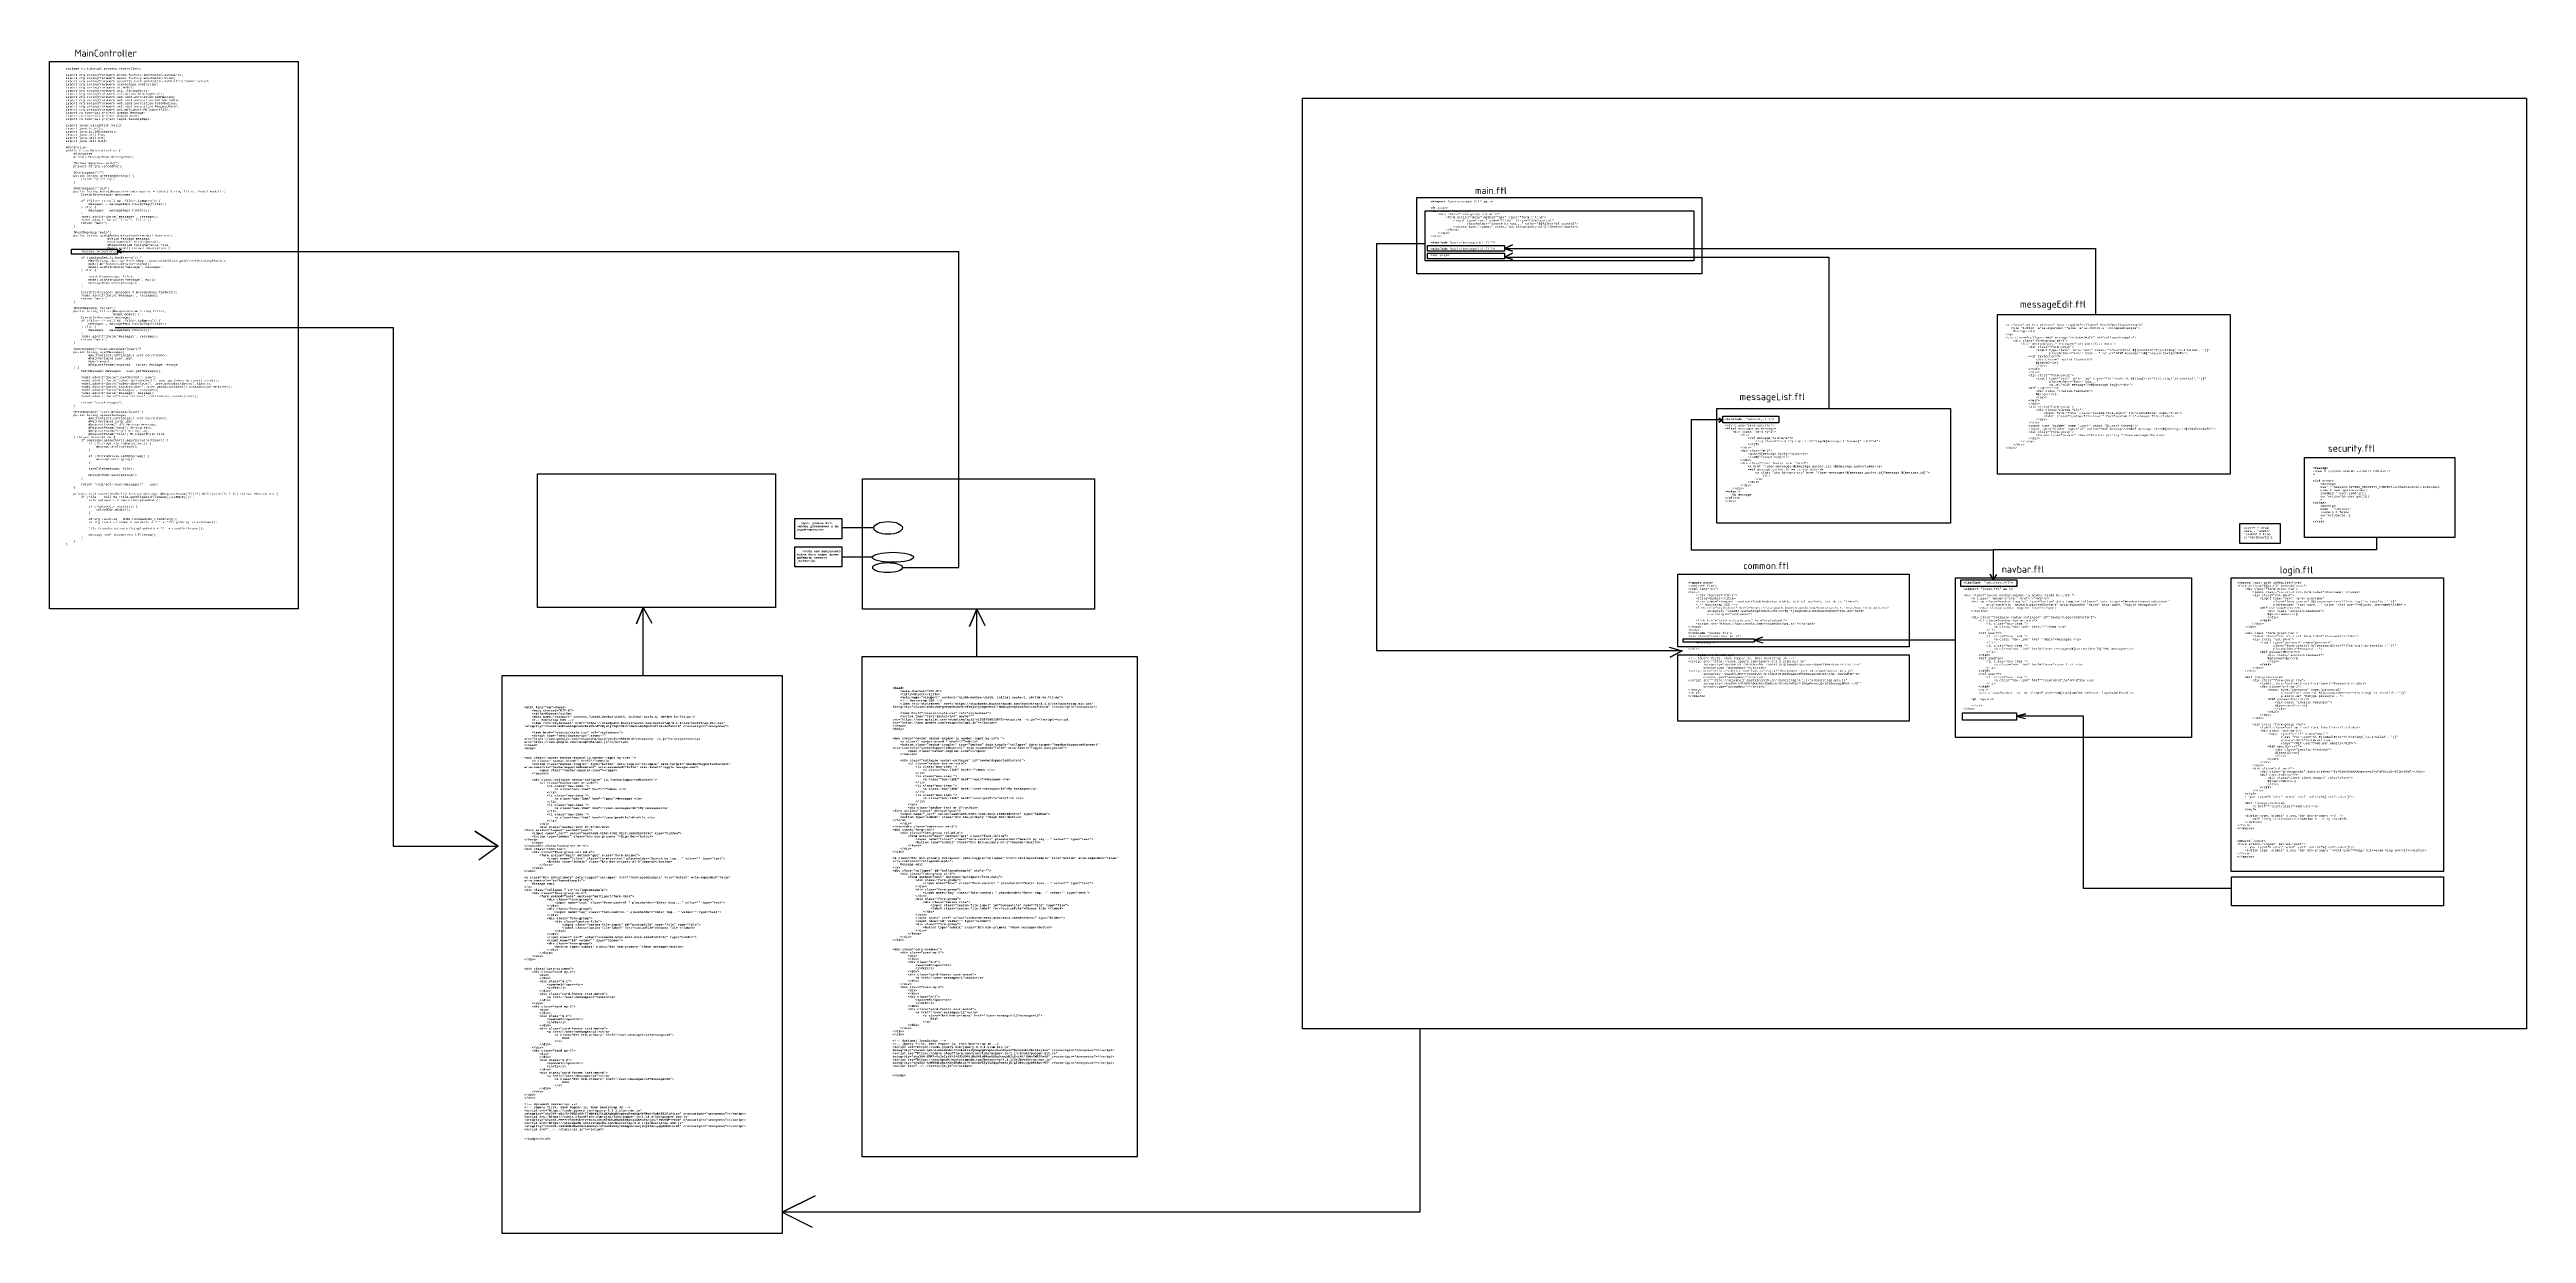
# Model space of a CAD drawing. Header units: millimetres. Extents: x 5823 to 8280, y 2612 to 3787.
import ezdxf

# ---------------------------------------------------------------- set-up
doc = ezdxf.new("R2010")
doc.units = ezdxf.units.MM
doc.styles.get("Standard").update_dxf_attribs({"font": 'arial.ttf'})
picture_1 = doc.add_image_def('image1.jpg', size_in_pixel=(1920, 1080))
picture_2 = doc.add_image_def('image2.jpg', size_in_pixel=(1920, 1080))

msp = doc.modelspace()

# ---------------------------------------------------------------- linework, layer by layer
at = {"color": 3, "lineweight": 30}
msp.add_line((7139.2, 3594.4), (7187.4, 3594.4), dxfattribs=at)
at = {"color": 1, "lineweight": 30}
for p, q in [((6640.7, 3312.1), (6608.9, 3312.1)), ((6639.1, 3282.9), (6608.9, 3282.9)), ((6669.1, 3272.7), (6725, 3272.7))]:
    msp.add_line(p, q, dxfattribs=at)
at = {"color": 30, "lineweight": 30}
for points in [[(5823, 3775), (6069.5, 3775), (6069.5, 3231.8), (5823, 3231.8)], [(6629, 3184.5), (6901.9, 3184.5), (6901.9, 2688.1), (6629, 2688.1)], [(6272, 3165.7), (6549.6, 3165.7), (6549.6, 2611.9), (6272, 2611.9)]]:
    msp.add_lwpolyline(points, close=True, dxfattribs=at)
at = {"color": 4, "lineweight": 30}
for points in [[(7065.9, 3738.4), (8279.9, 3738.4), (8279.9, 2814.8), (7065.9, 2814.8)], [(7179.4, 3640.1), (7461.9, 3640.1), (7461.9, 3564.2), (7179.4, 3564.2)]]:
    msp.add_lwpolyline(points, close=True, dxfattribs=at)
at = {"color": 3, "lineweight": 30}
for points in [[(7187.4, 3626.8), (7453.9, 3626.8), (7453.9, 3577), (7187.4, 3577)], [(7438.3, 3266.1), (7667.5, 3266.1), (7667.5, 3194.1), (7438.3, 3194.1)], [(7438.3, 3186.2), (7667.5, 3186.2), (7667.5, 3120.2), (7438.3, 3120.2)]]:
    msp.add_lwpolyline(points, close=True, dxfattribs=at)
at = {"color": 1, "lineweight": 30}
for points in [[(5844.7, 3588.8), (5890.3, 3588.8), (5890.3, 3583.6), (5844.7, 3583.6)], [(6562.2, 3321.3), (6608.9, 3321.3), (6608.9, 3301.3), (6562.2, 3301.3)], [(6562.2, 3293.4), (6608.9, 3293.4), (6608.9, 3273.3), (6562.2, 3273.3)], [(7713.6, 3262.6), (7947.8, 3262.6), (7947.8, 3104.1), (7713.6, 3104.1)], [(7443.5, 3201.9), (7513.7, 3201.9), (7513.7, 3198.8), (7443.5, 3198.8)]]:
    msp.add_lwpolyline(points, close=True, dxfattribs=at)
for points in [[(5894.2, 3588.3), (5890.3, 3586.4), (5894.2, 3584.9), (5890.3, 3586.4), (6725, 3586.4)], [(6725, 3272.7), (6725, 3586.4)], [(5888.1, 3511.1), (6163.9, 3511.1), (6163.9, 2996.1), (6267.9, 2996.1), (6244.9, 3011), (6267.9, 2996.1), (6248.7, 2982.3)], [(6411.8, 3165.7), (6411.8, 3233), (6405.1, 3217), (6411.8, 3233), (6420.4, 3217.6)], [(6742.9, 3184.5), (6742.9, 3231.3), (6735.5, 3214.2), (6742.9, 3231.3), (6750.7, 3215.2)], [(7713.6, 3200.8), (7513.7, 3200.8), (7522.2, 3203.6), (7513.7, 3200.8), (7522.4, 3197.9)], [(7182.3, 2814.8), (7182.3, 2632.9), (6549.6, 2632.9), (6582.3, 2649.3), (6549.6, 2632.9), (6579.5, 2618.3)]]:
    msp.add_lwpolyline(points, dxfattribs=at)
at = {"color": 3, "lineweight": 30}
for points in [[(7139.2, 3594.4), (7139.2, 3190.2)], [(7429.5, 3193.8), (7442.5, 3190.2), (7430.4, 3183.7), (7442.5, 3190.2), (7139.2, 3190.2)]]:
    msp.add_lwpolyline(points, dxfattribs=at)
at = {"color": 64, "lineweight": 30}
for points in [[(7189.8, 3592.2), (7266.1, 3592.2), (7266.1, 3586.6), (7189.8, 3586.6)], [(7189.8, 3584.6), (7266.1, 3584.6), (7266.1, 3579), (7189.8, 3579)], [(7755.1, 3524), (7986.1, 3524), (7986.1, 3365.5), (7755.1, 3365.5)], [(7476.7, 3430.5), (7708.6, 3430.5), (7708.6, 3316.9), (7476.7, 3316.9)]]:
    msp.add_lwpolyline(points, close=True, dxfattribs=at)
for points in [[(7266.1, 3589.3), (7274.2, 3593.1), (7266.1, 3589.3), (7274.2, 3586.7), (7266.1, 3589.3), (7852.4, 3589.3), (7852.4, 3524)], [(7266.1, 3580.8), (7274.2, 3584.7), (7266.1, 3580.8), (7274.2, 3578.3), (7266.1, 3580.8), (7587.9, 3580.8), (7587.9, 3430.5)]]:
    msp.add_lwpolyline(points, dxfattribs=at)
at = {"color": 2, "lineweight": 30}
for points in [[(7478.5, 3421.4), (7482.7, 3419.3), (7478.8, 3417), (7482.7, 3419.3), (7451.5, 3419.3), (7451.5, 3290.2), (7751.1, 3290.2)], [(8131.3, 3302.7), (8131.3, 3290.2), (7751.1, 3290.2), (7751.1, 3260.5), (7748.1, 3266.1), (7751.1, 3260.5), (7754.5, 3265.8)]]:
    msp.add_lwpolyline(points, dxfattribs=at)
for points in [[(7482.7, 3422.8), (7538.2, 3422.8), (7538.2, 3416.2), (7482.7, 3416.2)], [(8059.8, 3381.9), (8208.9, 3381.9), (8208.9, 3302.7), (8059.8, 3302.7)], [(7995.7, 3316.5), (8035.7, 3316.5), (8035.7, 3296.5), (7995.7, 3296.5)], [(7718.8, 3260.5), (7774.4, 3260.5), (7774.4, 3254), (7718.8, 3254)]]:
    msp.add_lwpolyline(points, close=True, dxfattribs=at)
at = {"color": 6, "lineweight": 30}
for points in [[(7986.9, 3262.4), (8197.5, 3262.4), (8197.5, 2971.2), (7986.9, 2971.2)], [(7720.6, 3128.4), (7774.2, 3128.4), (7774.2, 3121.3), (7720.6, 3121.3)], [(7987.3, 2965.8), (8197.5, 2965.8), (8197.5, 2936.9), (7987.3, 2936.9)]]:
    msp.add_lwpolyline(points, close=True, dxfattribs=at)
msp.add_lwpolyline([(7987.3, 2954.3), (7840.4, 2954.3), (7840.4, 3125.3), (7840.4, 3125.3), (7840.4, 3125.3), (7774.2, 3125.3), (7783.3, 3127.4), (7774.2, 3125.3), (7782.8, 3122.8)], dxfattribs=at)
at = {"color": 1, "lineweight": 30}
for centre, major_axis, ratio in [((6654.8, 3312.1), (-14.2, 0), 0.440382), ((6659.6, 3282.9), (-20.5, 0), 0.241936), ((6654.3, 3272.7), (-14.8, 0), 0.334316)]:
    msp.add_ellipse(centre, major_axis=major_axis, ratio=ratio, dxfattribs=at)

# ---------------------------------------------------------------- texts
at = {"attachment_point": 1}
for s, width, insert, char_height in [('{\\fISOCPEUR|b0|i0|c0|p34;MainController}', 101.588, (5847.9, 3786.8), 7), ('{\\fCourier New|b0|i0|c204|p49;\\H0.75x;\\C23;\\c3307724;package \\C9;\\c13023145;ru.tutorial.project.controllers\\C23;\\c3307724;;^J^Jimport \\C9;\\c13023145;org.springframework.beans.factory.annotation.\\C52;\\c2733499;Autowired\\C23;\\c3307724;;^Jimport \\C9;\\c13023145;org.springframework.beans.factory.annotation.\\C52;\\c2733499;Value\\C23;\\c3307724;;^Jimport \\C9;\\c13023145;org.springframework.security.core.annotation.\\C52;\\c2733499;AuthenticationPrincipal\\C23;\\c3307724;;^Jimport \\C9;\\c13023145;org.springframework.stereotype.\\C52;\\c2733499;Controller\\C23;\\c3307724;;^Jimport \\C9;\\c13023145;org.springframework.ui.Model\\C23;\\c3307724;;^Jimport \\C9;\\c13023145;org.springframework.util.StringUtils\\C23;\\c3307724;;^Jimport \\C9;\\c13023145;org.springframework.validation.BindingResult\\C23;\\c3307724;;^Jimport \\C9;\\c13023145;org.springframework.web.bind.annotation.\\C52;\\c2733499;GetMapping\\C23;\\c3307724;;^Jimport \\C9;\\c13023145;org.springframework.web.bind.annotation.\\C52;\\c2733499;PathVariable\\C23;\\c3307724;;^Jimport \\C9;\\c13023145;org.springframework.web.bind.annotation.\\C52;\\c2733499;PostMapping\\C23;\\c3307724;;^Jimport \\C9;\\c13023145;org.springframework.web.bind.annotation.\\C52;\\c2733499;RequestParam\\C23;\\c3307724;;^Jimport \\C9;\\c13023145;org.springframework.web.multipart.MultipartFile\\C23;\\c3307724;;^Jimport \\C9;\\c13023145;ru.tutorial.project.domain.Message\\C23;\\c3307724;;^Jimport \\C9;\\c13023145;ru.tutorial.project.domain.User\\C23;\\c3307724;;^Jimport \\C9;\\c13023145;ru.tutorial.project.repos.MessageRepo\\C23;\\c3307724;;^J^Jimport \\C9;\\c13023145;javax.validation.\\C52;\\c2733499;Valid\\C23;\\c3307724;;^Jimport \\C9;\\c13023145;java.io.File\\C23;\\c3307724;;^Jimport \\C9;\\c13023145;java.io.IOException\\C23;\\c3307724;;^Jimport \\C9;\\c13023145;java.util.Map\\C23;\\c3307724;;^Jimport \\C9;\\c13023145;java.util.Set\\C23;\\c3307724;;^Jimport \\C9;\\c13023145;java.util.UUID\\C23;\\c3307724;;^J^J\\C52;\\c2733499;@Controller^J\\C23;\\c3307724;public class \\C9;\\c13023145;MainController \\{^J    \\C52;\\c2733499;@Autowired^J    \\C23;\\c3307724;private \\C9;\\c13023145;MessageRepo \\C193;\\c11171480;messageRepo\\C23;\\c3307724;;^J^J    \\C52;\\c2733499;@Value\\C9;\\c13023145;(\\C75;\\c5867370;"$\\{upload.path\\}"\\C9;\\c13023145;)^J    \\C23;\\c3307724;private \\C9;\\c13023145;String \\C193;\\c11171480;uploadPath\\C23;\\c3307724;;^J^J    \\C52;\\c2733499;@GetMapping\\C9;\\c13023145;(\\C75;\\c5867370;"/"\\C9;\\c13023145;)^J    \\C23;\\c3307724;public \\C9;\\c13023145;String \\C31;\\c7194367;greetingString\\C9;\\c13023145;() \\{^J        \\C23;\\c3307724;return \\C75;\\c5867370;"greeting"\\C23;\\c3307724;;^J    \\C9;\\c13023145;\\}^J^J    \\C52;\\c2733499;@GetMapping\\C9;\\c13023145;(\\C75;\\c5867370;"main"\\C9;\\c13023145;)^J    \\C23;\\c3307724;public \\C9;\\c13023145;String \\C31;\\c7194367;main\\C9;\\c13023145;(\\C52;\\c2733499;@RequestParam\\C9;\\c13023145;(\\C254;\\c16765136;required \\C9;\\c13023145;= \\C23;\\c3307724;false\\C9;\\c13023145;) String filter\\C23;\\c3307724;, \\C9;\\c13023145;Model model) \\{^J        Iterable<Message> messages\\C23;\\c3307724;;^J^J        if \\C9;\\c13023145;(filter != \\C23;\\c3307724;null \\C9;\\c13023145;&& !filter.isEmpty()) \\{^J            messages = \\C193;\\c11171480;messageRepo\\C9;\\c13023145;.findByTag(filter)\\C23;\\c3307724;;^J        \\C9;\\c13023145;\\} \\C23;\\c3307724;else \\C9;\\c13023145;\\{^J            messages = \\C193;\\c11171480;messageRepo\\C9;\\c13023145;.findAll()\\C23;\\c3307724;;^J        \\C9;\\c13023145;\\}^J        model.addAttribute(\\C75;\\c5867370;"messages"\\C23;\\c3307724;, \\C9;\\c13023145;messages)\\C23;\\c3307724;;^J        \\C9;\\c13023145;model.addAttribute(\\C75;\\c5867370;"filter"\\C23;\\c3307724;, \\C9;\\c13023145;filter)\\C23;\\c3307724;;^J        return \\C75;\\c5867370;"main"\\C23;\\c3307724;;^J    \\C9;\\c13023145;\\}^J^J    \\C52;\\c2733499;@PostMapping\\C9;\\c13023145;(\\C75;\\c5867370;"main"\\C9;\\c13023145;)^J    \\C23;\\c3307724;public \\C9;\\c13023145;String \\C31;\\c7194367;add\\C9;\\c13023145;(\\C52;\\c2733499;@AuthenticationPrincipal \\C9;\\c13023145;User user\\C23;\\c3307724;,^J                      \\C52;\\c2733499;@Valid \\C9;\\c13023145;Message message\\C23;\\c3307724;,^J                      \\C9;\\c13023145;BindingResult bindingResult\\C23;\\c3307724;,^J                      \\C52;\\c2733499;@RequestParam \\C9;\\c13023145;MultipartFile file\\C23;\\c3307724;,^J                      \\C9;\\c13023145;Model model) \\C23;\\c3307724;throws \\C9;\\c13023145;IOException \\{^J        message.setAuthor(user)\\C23;\\c3307724;;^J^J        if \\C9;\\c13023145;(bindingResult.hasErrors()) \\{^J            Map<String\\C23;\\c3307724;, \\C9;\\c13023145;String> errorsMap = ControllerUtils.\\fCourier New|b0|i1|c204|p49;getErrors\\fCourier New|b0|i0|c204|p49;(bindingResult)\\C23;\\c3307724;;^J            \\C9;\\c13023145;model.mergeAttributes(errorsMap)\\C23;\\c3307724;;^J            \\C9;\\c13023145;model.addAttribute(\\C75;\\c5867370;"message"\\C23;\\c3307724;, \\C9;\\c13023145;message)\\C23;\\c3307724;;^J        \\C9;\\c13023145;\\} \\C23;\\c3307724;else \\C9;\\c13023145;\\{^J^J            saveFile(message\\C23;\\c3307724;, \\C9;\\c13023145;file)\\C23;\\c3307724;;^J            \\C9;\\c13023145;model.addAttribute(\\C75;\\c5867370;"message"\\C23;\\c3307724;, null\\C9;\\c13023145;)\\C23;\\c3307724;;^J            \\C193;\\c11171480;messageRepo\\C9;\\c13023145;.save(message)\\C23;\\c3307724;;^J        \\C9;\\c13023145;\\}^J^J        Iterable<Message> messages = \\C193;\\c11171480;messageRepo\\C9;\\c13023145;.findAll()\\C23;\\c3307724;;^J        \\C9;\\c13023145;model.addAttribute(\\C75;\\c5867370;"messages"\\C23;\\c3307724;, \\C9;\\c13023145;messages)\\C23;\\c3307724;;^J        return \\C75;\\c5867370;"main"\\C23;\\c3307724;;^J    \\C9;\\c13023145;\\}^J^J    \\C52;\\c2733499;@PostMapping\\C9;\\c13023145;(\\C75;\\c5867370;"filter"\\C9;\\c13023145;)^J    \\C23;\\c3307724;public \\C9;\\c13023145;String \\C31;\\c7194367;filter\\C9;\\c13023145;(\\C52;\\c2733499;@RequestParam \\C9;\\c13023145;String filter\\C23;\\c3307724;,^J                         \\C9;\\c13023145;Model model) \\{^J        Iterable<Message> messages\\C23;\\c3307724;;^J        if \\C9;\\c13023145;(filter != \\C23;\\c3307724;null \\C9;\\c13023145;&& !filter.isEmpty()) \\{^J            messages = \\C193;\\c11171480;messageRepo\\C9;\\c13023145;.findByTag(filter)\\C23;\\c3307724;;^J        \\C9;\\c13023145;\\} \\C23;\\c3307724;else \\C9;\\c13023145;\\{^J            messages = \\C193;\\c11171480;messageRepo\\C9;\\c13023145;.findAll()\\C23;\\c3307724;;^J        \\C9;\\c13023145;\\}^J        model.addAttribute(\\C75;\\c5867370;"messages"\\C23;\\c3307724;, \\C9;\\c13023145;messages)\\C23;\\c3307724;;^J        return \\C75;\\c5867370;"main"\\C23;\\c3307724;;^J    \\C9;\\c13023145;\\}^J^J    \\C52;\\c2733499;@GetMapping\\C9;\\c13023145;(\\C75;\\c5867370;"/user-messages/\\{user\\}"\\C9;\\c13023145;)^J    \\C23;\\c3307724;public \\C9;\\c13023145;String \\C31;\\c7194367;userMessages\\C9;\\c13023145;(^J            \\C52;\\c2733499;@AuthenticationPrincipal \\C9;\\c13023145;User currentUser\\C23;\\c3307724;,^J            \\C52;\\c2733499;@PathVariable \\C9;\\c13023145;User user\\C23;\\c3307724;,^J            \\C9;\\c13023145;Model model\\C23;\\c3307724;,^J            \\C52;\\c2733499;@RequestParam\\C9;\\c13023145;(\\C254;\\c16765136;required \\C9;\\c13023145;= \\C23;\\c3307724;false\\C9;\\c13023145;) Message message^J    ) \\{^J        Set<Message> messages = user.getMessages()\\C23;\\c3307724;;^J^J        \\C9;\\c13023145;model.addAttribute(\\C75;\\c5867370;"userChannel"\\C23;\\c3307724;, \\C9;\\c13023145;user)\\C23;\\c3307724;;^J        \\C9;\\c13023145;model.addAttribute(\\C75;\\c5867370;"subscriptionsCount"\\C23;\\c3307724;, \\C9;\\c13023145;user.getSubscriptions().size())\\C23;\\c3307724;;^J        \\C9;\\c13023145;model.addAttribute(\\C75;\\c5867370;"subscribersCount"\\C23;\\c3307724;, \\C9;\\c13023145;user.getSubscribers().size())\\C23;\\c3307724;;^J        \\C9;\\c13023145;model.addAttribute(\\C75;\\c5867370;"isSubscriber"\\C23;\\c3307724;, \\C9;\\c13023145;user.getSubscribers().contains(currentUser))\\C23;\\c3307724;;^J        \\C9;\\c13023145;model.addAttribute(\\C75;\\c5867370;"messages"\\C23;\\c3307724;, \\C9;\\c13023145;messages)\\C23;\\c3307724;;^J        \\C9;\\c13023145;model.addAttribute(\\C75;\\c5867370;"message"\\C23;\\c3307724;, \\C9;\\c13023145;message)\\C23;\\c3307724;;^J        \\C9;\\c13023145;model.addAttribute(\\C75;\\c5867370;"isCurrentUser"\\C23;\\c3307724;, \\C9;\\c13023145;currentUser.equals(user))\\C23;\\c3307724;;^J^J        return \\C75;\\c5867370;"userMessages"\\C23;\\c3307724;;^J    \\C9;\\c13023145;\\}^J^J    \\C52;\\c2733499;@PostMapping\\C9;\\c13023145;(\\C75;\\c5867370;"/user-messages/\\{user\\}"\\C9;\\c13023145;)^J    \\C23;\\c3307724;public \\C9;\\c13023145;String \\C31;\\c7194367;updateMessage\\C9;\\c13023145;(^J            \\C52;\\c2733499;@AuthenticationPrincipal \\C9;\\c13023145;User currentUser\\C23;\\c3307724;,^J            \\C52;\\c2733499;@PathVariable \\C9;\\c13023145;Long user\\C23;\\c3307724;,^J            \\C52;\\c2733499;@RequestParam\\C9;\\c13023145;(\\C75;\\c5867370;"id"\\C9;\\c13023145;) Message message\\C23;\\c3307724;,^J            \\C52;\\c2733499;@RequestParam\\C9;\\c13023145;(\\C75;\\c5867370;"text"\\C9;\\c13023145;) String text\\C23;\\c3307724;,^J            \\C52;\\c2733499;@RequestParam\\C9;\\c13023145;(\\C75;\\c5867370;"tag"\\C9;\\c13023145;) String tag\\C23;\\c3307724;,^J            \\C52;\\c2733499;@RequestParam\\C9;\\c13023145;(\\C75;\\c5867370;"file"\\C9;\\c13023145;) MultipartFile file^J    ) \\C23;\\c3307724;throws \\C9;\\c13023145;IOException \\{^J        \\C23;\\c3307724;if \\C9;\\c13023145;(message.getAuthor().equals(currentUser)) \\{^J            \\C23;\\c3307724;if \\C9;\\c13023145;(!StringUtils.\\fCourier New|b0|i1|c204|p49;isEmpty\\fCourier New|b0|i0|c204|p49;(text)) \\{^J                message.setText(text)\\C23;\\c3307724;;^J            \\C9;\\c13023145;\\}^J^J            \\C23;\\c3307724;if \\C9;\\c13023145;(!StringUtils.\\fCourier New|b0|i1|c204|p49;isEmpty\\fCourier New|b0|i0|c204|p49;(tag)) \\{^J                message.setTag(tag)\\C23;\\c3307724;;^J            \\C9;\\c13023145;\\}^J^J            saveFile(message\\C23;\\c3307724;, \\C9;\\c13023145;file)\\C23;\\c3307724;;^J^J            \\C193;\\c11171480;messageRepo\\C9;\\c13023145;.save(message)\\C23;\\c3307724;;^J        \\C9;\\c13023145;\\}^J^J        \\C23;\\c3307724;return \\C75;\\c5867370;"redirect:/user-messages/" \\C9;\\c13023145;+ user\\C23;\\c3307724;;^J    \\C9;\\c13023145;\\}^J^J    \\C23;\\c3307724;private void \\C31;\\c7194367;saveFile\\C9;\\c13023145;(\\C52;\\c2733499;@Valid \\C9;\\c13023145;Message message\\C23;\\c3307724;, \\C52;\\c2733499;@RequestParam\\C9;\\c13023145;(\\C75;\\c5867370;"file"\\C9;\\c13023145;) MultipartFile file) \\C23;\\c3307724;throws \\C9;\\c13023145;IOException \\{^J        \\C23;\\c3307724;if \\C9;\\c13023145;(file != \\C23;\\c3307724;null \\C9;\\c13023145;&& !file.getOriginalFilename().isEmpty()) \\{^J            File uploadDir = \\C23;\\c3307724;new \\C9;\\c13023145;File(\\C193;\\c11171480;uploadPath\\C9;\\c13023145;)\\C23;\\c3307724;;^J^J            if \\C9;\\c13023145;(!uploadDir.exists()) \\{^J                uploadDir.mkdir()\\C23;\\c3307724;;^J            \\C9;\\c13023145;\\}^J^J            String uuidFile = UUID.\\fCourier New|b0|i1|c204|p49;randomUUID\\fCourier New|b0|i0|c204|p49;().toString()\\C23;\\c3307724;;^J            \\C9;\\c13023145;String resultFilename = uuidFile + \\C75;\\c5867370;"." \\C9;\\c13023145;+ file.getOriginalFilename()\\C23;\\c3307724;;^J^J            \\C9;\\c13023145;file.transferTo(\\C23;\\c3307724;new \\C9;\\c13023145;File(\\C193;\\c11171480;uploadPath \\C9;\\c13023145;+ \\C75;\\c5867370;"/" \\C9;\\c13023145;+ resultFilename))\\C23;\\c3307724;;^J^J            \\C9;\\c13023145;message.setFilename(resultFilename)\\C23;\\c3307724;;^J        \\C9;\\c13023145;\\}^J    \\}^J\\}}', 270.473, (5839.2, 3768.8), 2.5), ('{\\fCourier New|b1|i0|c204|p49;\\H0.75x;\\C23;\\c3307724;<#import \\fCourier New|b0|i0|c204|p49;\\C75;\\c5867370;"parts/common.ftl" \\fCourier New|b1|i0|c204|p49;\\C23;\\c3307724;as \\fCourier New|b0|i0|c204|p49;\\C9;\\c13023145;c\\fCourier New|b1|i0|c204|p49;\\C23;\\c3307724;>^J^J<@\\fCourier New|b0|i0|c204|p49;\\C9;\\c13023145;c.page\\fCourier New|b1|i0|c204|p49;\\C23;\\c3307724;>^J\\fCourier New|b0|i0|c204|p49;\\C43;\\c6995944;<div \\C9;\\c12237498;class=\\C73;\\c6406821;"form-row"\\C43;\\c6995944;>^J    <div \\C9;\\c12237498;class=\\C73;\\c6406821;"form-group col-md-6"\\C43;\\c6995944;>^J        <form \\C9;\\c12237498;action=\\C73;\\c6406821;"main" \\C9;\\c12237498;method=\\C73;\\c6406821;"get" \\C9;\\c12237498;class=\\C73;\\c6406821;"form-inline"\\C43;\\c6995944;>^J            <input \\C9;\\c12237498;type=\\C73;\\c6406821;"text" \\C9;\\c12237498;name=\\C73;\\c6406821;"filter" \\C9;\\c12237498;class=\\C73;\\c6406821;"form-control"^J                   \\C9;\\c12237498;placeholder=\\C73;\\c6406821;"Search by tag..." \\C9;\\c12237498;value=\\C73;\\c6406821;"\\fCourier New|b1|i0|c204|p49;\\C23;\\c3307724;$\\{\\fCourier New|b0|i0|c204|p49;\\C9;\\c13023145;filter\\C153;\\c12293992;?\\C9;\\c13023145;if_exists\\fCourier New|b1|i0|c204|p49;\\C23;\\c3307724;\\}\\fCourier New|b0|i0|c204|p49;\\C73;\\c6406821;"\\C43;\\c6995944;>^J            <button \\C9;\\c12237498;type=\\C73;\\c6406821;"submit" \\C9;\\c12237498;class=\\C73;\\c6406821;"btn btn-primary ml-2"\\C43;\\c6995944;>\\C9;\\c13023145;Search\\C43;\\c6995944;</button>^J        </form>^J    </div>^J</div>^J^J\\fCourier New|b1|i0|c204|p49;\\C23;\\c3307724;<#include \\fCourier New|b0|i0|c204|p49;\\C75;\\c5867370;"parts/messageEdit.ftl"\\fCourier New|b1|i0|c204|p49;\\C23;\\c3307724;>\\fCourier New|b1|i0|c0|p49;\\P\\fCourier New|b1|i0|c204|p49;^J<#include \\fCourier New|b0|i0|c204|p49;\\C75;\\c5867370;"parts/messageList.ftl"\\fCourier New|b1|i0|c204|p49;\\C23;\\c3307724;>^J^J</@\\fCourier New|b0|i0|c204|p49;\\C9;\\c13023145;c.page\\fCourier New|b1|i0|c204|p49;\\C23;\\c3307724;>}', 201.75, (7192.9, 3636.9), 2.5), ('{\\fISOCPEUR|b0|i0|c0|p34;main.ftl}', 101.588, (7236.8, 3650.5), 7), ('{\\fCourier New|b0|i0|c204|p49;\\H0.75x;\\C43;\\c6995944;<a \\C9;\\c12237498;class=\\C73;\\c6406821;"btn btn-primary" \\C9;\\c12237498;data-toggle=\\C73;\\c6406821;"collapse" \\C9;\\c12237498;href=\\C73;\\c6406821;"#collapseExample"^J   \\C9;\\c12237498;role=\\C73;\\c6406821;"button" \\C9;\\c12237498;aria-expanded=\\C73;\\c6406821;"false" \\C9;\\c12237498;aria-controls=\\C73;\\c6406821;"collapseExample"\\C43;\\c6995944;>^J    \\C9;\\c13023145;Message edit^J\\C43;\\c6995944;</a>^J<div \\C9;\\c12237498;class=\\C73;\\c6406821;"collapse \\fCourier New|b1|i0|c204|p49;\\C23;\\c3307724;<#if \\fCourier New|b0|i0|c204|p49;\\C9;\\c13023145;message\\C153;\\c12293992;??\\fCourier New|b1|i0|c204|p49;\\C23;\\c3307724;>\\fCourier New|b0|i0|c204|p49;\\C73;\\c6406821;show\\fCourier New|b1|i0|c204|p49;\\C23;\\c3307724;</#if>\\fCourier New|b0|i0|c204|p49;\\C73;\\c6406821;" \\C9;\\c12237498;id=\\C73;\\c6406821;"collapseExample"\\C43;\\c6995944;>^J    <div \\C9;\\c12237498;class=\\C73;\\c6406821;"form-group mt-3"\\C43;\\c6995944;>^J        <form \\C9;\\c12237498;method=\\C73;\\c6406821;"post" \\C9;\\c12237498;enctype=\\C73;\\c6406821;"multipart/form-data"\\C43;\\c6995944;>^J            <div \\C9;\\c12237498;class=\\C73;\\c6406821;"form-group"\\C43;\\c6995944;>^J                <input \\C9;\\c12237498;type=\\C73;\\c6406821;"text" \\C9;\\c12237498;name=\\C73;\\c6406821;"text" \\C9;\\c12237498;class=\\C73;\\c6406821;"form-control \\fCourier New|b1|i0|c204|p49;\\C23;\\c3307724;$\\{\\fCourier New|b0|i0|c204|p49;\\C9;\\c13023145;(textError\\C153;\\c12293992;??\\C9;\\c13023145;)\\C153;\\c12293992;?\\C9;\\c13023145;string(\\C75;\\c5867370;\'is-invalid\'\\C23;\\c3307724;,\\C75;\\c5867370;\'\'\\C9;\\c13023145;)\\fCourier New|b1|i0|c204|p49;\\C23;\\c3307724;\\}\\fCourier New|b0|i0|c204|p49;\\C73;\\c6406821;"^J                       \\C9;\\c12237498;placeholder=\\C73;\\c6406821;"Enter text..." \\C9;\\c12237498;value=\\C73;\\c6406821;"\\fCourier New|b1|i0|c204|p49;\\C23;\\c3307724;<#if \\fCourier New|b0|i0|c204|p49;\\C9;\\c13023145;message\\C153;\\c12293992;??\\fCourier New|b1|i0|c204|p49;\\C23;\\c3307724;>$\\{\\fCourier New|b0|i0|c204|p49;\\C9;\\c13023145;message.text\\fCourier New|b1|i0|c204|p49;\\C23;\\c3307724;\\}</#if>\\fCourier New|b0|i0|c204|p49;\\C73;\\c6406821;"\\C43;\\c6995944;>^J            \\fCourier New|b1|i0|c204|p49;\\C23;\\c3307724;<#if \\fCourier New|b0|i0|c204|p49;\\C9;\\c13023145;textError\\C153;\\c12293992;??\\fCourier New|b1|i0|c204|p49;\\C23;\\c3307724;>^J                \\fCourier New|b0|i0|c204|p49;\\C43;\\c6995944;<div \\C9;\\c12237498;class=\\C73;\\c6406821;"invalid-feedback"\\C43;\\c6995944;>^J                \\fCourier New|b1|i0|c204|p49;\\C23;\\c3307724;$\\{\\fCourier New|b0|i0|c204|p49;\\C9;\\c13023145;textError\\fCourier New|b1|i0|c204|p49;\\C23;\\c3307724;\\}^J                \\fCourier New|b0|i0|c204|p49;\\C43;\\c6995944;</div>^J            \\fCourier New|b1|i0|c204|p49;\\C23;\\c3307724;</#if>^J            \\fCourier New|b0|i0|c204|p49;\\C43;\\c6995944;</div>^J            <div \\C9;\\c12237498;class=\\C73;\\c6406821;"form-group"\\C43;\\c6995944;>^J                <input \\C9;\\c12237498;type=\\C73;\\c6406821;"text" \\C9;\\c12237498;name=\\C73;\\c6406821;"tag" \\C9;\\c12237498;class=\\C73;\\c6406821;"form-control \\fCourier New|b1|i0|c204|p49;\\C23;\\c3307724;$\\{\\fCourier New|b0|i0|c204|p49;\\C9;\\c13023145;(tagError\\C153;\\c12293992;??\\C9;\\c13023145;)\\C153;\\c12293992;?\\C9;\\c13023145;string(\\C75;\\c5867370;\'is-invalid\'\\C23;\\c3307724;,\\C75;\\c5867370;\'\'\\C9;\\c13023145;)\\fCourier New|b1|i0|c204|p49;\\C23;\\c3307724;\\}\\fCourier New|b0|i0|c204|p49;\\C73;\\c6406821;"^J                       \\C9;\\c12237498;placeholder=\\C73;\\c6406821;"Enter tag..."^J                       \\C9;\\c12237498;value=\\C73;\\c6406821;"\\fCourier New|b1|i0|c204|p49;\\C23;\\c3307724;<#if \\fCourier New|b0|i0|c204|p49;\\C9;\\c13023145;message\\C153;\\c12293992;??\\fCourier New|b1|i0|c204|p49;\\C23;\\c3307724;>$\\{\\fCourier New|b0|i0|c204|p49;\\C9;\\c13023145;message.tag\\fCourier New|b1|i0|c204|p49;\\C23;\\c3307724;\\}</#if>\\fCourier New|b0|i0|c204|p49;\\C73;\\c6406821;"\\C43;\\c6995944;>^J            \\fCourier New|b1|i0|c204|p49;\\C23;\\c3307724;<#if \\fCourier New|b0|i0|c204|p49;\\C9;\\c13023145;tagError\\C153;\\c12293992;??\\fCourier New|b1|i0|c204|p49;\\C23;\\c3307724;>^J                \\fCourier New|b0|i0|c204|p49;\\C43;\\c6995944;<div \\C9;\\c12237498;class=\\C73;\\c6406821;"invalid-feedback"\\C43;\\c6995944;>^J                \\fCourier New|b1|i0|c204|p49;\\C23;\\c3307724;$\\{\\fCourier New|b0|i0|c204|p49;\\C9;\\c13023145;tagError\\fCourier New|b1|i0|c204|p49;\\C23;\\c3307724;\\}^J                \\fCourier New|b0|i0|c204|p49;\\C43;\\c6995944;</div>^J            \\fCourier New|b1|i0|c204|p49;\\C23;\\c3307724;</#if>^J            \\fCourier New|b0|i0|c204|p49;\\C43;\\c6995944;</div>^J            <div \\C9;\\c12237498;class=\\C73;\\c6406821;"form-group"\\C43;\\c6995944;>^J                <div \\C9;\\c12237498;class=\\C73;\\c6406821;"custom-file"\\C43;\\c6995944;>^J                    <input \\C9;\\c12237498;type=\\C73;\\c6406821;"file" \\C9;\\c12237498;class=\\C73;\\c6406821;"custom-file-input" \\C9;\\c12237498;id=\\C73;\\c6406821;"customFile" \\C9;\\c12237498;name=\\C73;\\c6406821;"file"\\C43;\\c6995944;>^J                    <label \\C9;\\c12237498;class=\\C73;\\c6406821;"custom-file-label" \\C9;\\c12237498;for=\\C73;\\c6406821;"customFile"\\C43;\\c6995944;>\\C9;\\c13023145;Choose file\\C43;\\c6995944;</label>^J                </div>^J            </div>^J            <input \\C9;\\c12237498;type=\\C73;\\c6406821;"hidden" \\C9;\\c12237498;name=\\C73;\\c6406821;"_csrf" \\C9;\\c12237498;value=\\C73;\\c6406821;"\\fCourier New|b1|i0|c204|p49;\\C23;\\c3307724;$\\{\\fCourier New|b0|i0|c204|p49;\\C9;\\c13023145;_csrf.token\\fCourier New|b1|i0|c204|p49;\\C23;\\c3307724;\\}\\fCourier New|b0|i0|c204|p49;\\C73;\\c6406821;"\\C43;\\c6995944;/>^J            <input \\C9;\\c12237498;type=\\C73;\\c6406821;"hidden" \\C9;\\c12237498;name=\\C73;\\c6406821;"id" \\C9;\\c12237498;value=\\C73;\\c6406821;"\\fCourier New|b1|i0|c204|p49;\\C23;\\c3307724;<#if \\fCourier New|b0|i0|c204|p49;\\C9;\\c13023145;message\\C153;\\c12293992;??\\fCourier New|b1|i0|c204|p49;\\C23;\\c3307724;><#if \\fCourier New|b0|i0|c204|p49;\\C9;\\c13023145;message.id\\C153;\\c12293992;??\\fCourier New|b1|i0|c204|p49;\\C23;\\c3307724;>$\\{\\fCourier New|b0|i0|c204|p49;\\C9;\\c13023145;message.id\\fCourier New|b1|i0|c204|p49;\\C23;\\c3307724;\\}</#if></#if>\\fCourier New|b0|i0|c204|p49;\\C73;\\c6406821;"\\C43;\\c6995944;/>^J            <div \\C9;\\c12237498;class=\\C73;\\c6406821;"form-group"\\C43;\\c6995944;>^J                <button \\C9;\\c12237498;type=\\C73;\\c6406821;"submit" \\C9;\\c12237498;class=\\C73;\\c6406821;"btn btn-primary "\\C43;\\c6995944;>\\C9;\\c13023145;Save message\\C43;\\c6995944;</button>^J            </div>^J        </form>^J    </div>^J</div>}', 236.295, (7763.3, 3514.5), 2.5), ('{\\fISOCPEUR|b0|i0|c0|p34;messageEdit.ftl}', 101.588, (7777.6, 3537.7), 7), ('{\\fISOCPEUR|b0|i0|c0|p34;messageList.ftl}', 101.588, (7499.3, 3445.8), 7), ('{\\fCourier New|b1|i0|c204|p49;\\H0.75x;\\C23;\\c3307724;<#include  \\fCourier New|b0|i0|c204|p49;\\C75;\\c5867370;"security.ftl"\\fCourier New|b1|i0|c204|p49;\\C23;\\c3307724;>^J^J\\fCourier New|b0|i0|c204|p49;\\C43;\\c6995944;<div \\C9;\\c12237498;class=\\C73;\\c6406821;"card-columns"\\C43;\\c6995944;>^J\\fCourier New|b1|i0|c204|p49;\\C23;\\c3307724;<#list \\fCourier New|b0|i0|c204|p49;\\C9;\\c13023145;messages \\fCourier New|b1|i0|c204|p49;\\C23;\\c3307724;as \\fCourier New|b0|i0|c204|p49;\\C9;\\c13023145;message\\fCourier New|b1|i0|c204|p49;\\C23;\\c3307724;>^J    \\fCourier New|b0|i0|c204|p49;\\C43;\\c6995944;<div \\C9;\\c12237498;class=\\C73;\\c6406821;"card my-3"\\C43;\\c6995944;>^J        <div>^J            \\fCourier New|b1|i0|c204|p49;\\C23;\\c3307724;<#if \\fCourier New|b0|i0|c204|p49;\\C9;\\c13023145;message.filename\\C153;\\c12293992;??\\fCourier New|b1|i0|c204|p49;\\C23;\\c3307724;>^J                \\fCourier New|b0|i0|c204|p49;\\C43;\\c6995944;<img \\C9;\\c12237498;class=\\C73;\\c6406821;"card-img-top" \\C9;\\c12237498;src=\\C73;\\c6406821;"/img/\\fCourier New|b1|i0|c204|p49;\\C23;\\c3307724;$\\{\\fCourier New|b0|i0|c204|p49;\\C9;\\c13023145;message.filename\\fCourier New|b1|i0|c204|p49;\\C23;\\c3307724;\\}\\fCourier New|b0|i0|c204|p49;\\C73;\\c6406821;" \\C9;\\c12237498;alt=\\C73;\\c6406821;"ok"\\C43;\\c6995944;>^J            \\fCourier New|b1|i0|c204|p49;\\C23;\\c3307724;</#if>^J        \\fCourier New|b0|i0|c204|p49;\\C43;\\c6995944;</div>^J        <div \\C9;\\c12237498;class=\\C73;\\c6406821;"m-2"\\C43;\\c6995944;>^J            <span>\\fCourier New|b1|i0|c204|p49;\\C23;\\c3307724;$\\{\\fCourier New|b0|i0|c204|p49;\\C9;\\c13023145;message.text\\fCourier New|b1|i0|c204|p49;\\C23;\\c3307724;\\}\\fCourier New|b0|i0|c204|p49;\\C43;\\c6995944;</span><br>^J            <i>\\C9;\\c13023145;#\\fCourier New|b1|i0|c204|p49;\\C23;\\c3307724;$\\{\\fCourier New|b0|i0|c204|p49;\\C9;\\c13023145;message.tag\\fCourier New|b1|i0|c204|p49;\\C23;\\c3307724;\\}\\fCourier New|b0|i0|c204|p49;\\C43;\\c6995944;</i>^J        </div>^J        <div \\C9;\\c12237498;class=\\C73;\\c6406821;"card-footer text-muted"\\C43;\\c6995944;>^J            <a \\C9;\\c12237498;href=\\C73;\\c6406821;"/user-messages/\\fCourier New|b1|i0|c204|p49;\\C23;\\c3307724;$\\{\\fCourier New|b0|i0|c204|p49;\\C9;\\c13023145;message.author.id\\fCourier New|b1|i0|c204|p49;\\C23;\\c3307724;\\}\\fCourier New|b0|i0|c204|p49;\\C73;\\c6406821;"\\C43;\\c6995944;>\\fCourier New|b1|i0|c204|p49;\\C23;\\c3307724;$\\{\\fCourier New|b0|i0|c204|p49;\\C9;\\c13023145;message.authorName\\fCourier New|b1|i0|c204|p49;\\C23;\\c3307724;\\}\\fCourier New|b0|i0|c204|p49;\\C43;\\c6995944;</a>^J            \\fCourier New|b1|i0|c204|p49;\\C23;\\c3307724;<#if \\fCourier New|b0|i0|c204|p49;\\C9;\\c13023145;message.author.id == currentUserId\\fCourier New|b1|i0|c204|p49;\\C23;\\c3307724;>^J                \\fCourier New|b0|i0|c204|p49;\\C43;\\c6995944;<a \\C9;\\c12237498;class=\\C73;\\c6406821;"btn btn-primary" \\C9;\\c12237498;href=\\C73;\\c6406821;"/user-messages/\\fCourier New|b1|i0|c204|p49;\\C23;\\c3307724;$\\{\\fCourier New|b0|i0|c204|p49;\\C9;\\c13023145;message.author.id\\fCourier New|b1|i0|c204|p49;\\C23;\\c3307724;\\}\\fCourier New|b0|i0|c204|p49;\\C73;\\c6406821;?message=\\fCourier New|b1|i0|c204|p49;\\C23;\\c3307724;$\\{\\fCourier New|b0|i0|c204|p49;\\C9;\\c13023145;message.id\\fCourier New|b1|i0|c204|p49;\\C23;\\c3307724;\\}\\fCourier New|b0|i0|c204|p49;\\C73;\\c6406821;"\\C43;\\c6995944;>^J                    \\C9;\\c13023145;Edit^J                \\C43;\\c6995944;</a>^J            \\fCourier New|b1|i0|c204|p49;\\C23;\\c3307724;</#if>^J        \\fCourier New|b0|i0|c204|p49;\\C43;\\c6995944;</div>^J    </div>^J\\fCourier New|b1|i0|c204|p49;\\C23;\\c3307724;<#else >^J    \\fCourier New|b0|i0|c204|p49;\\C9;\\c13023145;No message^J\\fCourier New|b1|i0|c204|p49;\\C23;\\c3307724;</#list>^J\\fCourier New|b0|i0|c204|p49;\\C43;\\c6995944;</div>}', 278.322, (7484.9, 3421), 2.5), ('{\\fISOCPEUR|b0|i0|c0|p34;security.ftl}', 101.588, (8083, 3394.7), 7), ('{\\fCourier New|b1|i0|c204|p49;\\H0.75x;\\C23;\\c3307724;<#assign^J\\fCourier New|b0|i0|c204|p49;\\C9;\\c13023145;known = Session.SPRING_SECURITY_CONTEXT\\C153;\\c12293992;??^J\\fCourier New|b1|i0|c204|p49;\\C23;\\c3307724;>^J^J<#if \\fCourier New|b0|i0|c204|p49;\\C9;\\c13023145;known\\fCourier New|b1|i0|c204|p49;\\C23;\\c3307724;>^J    <#assign^J    \\fCourier New|b0|i0|c204|p49;\\C9;\\c13023145;user = Session.SPRING_SECURITY_CONTEXT.authentication.principal^J    name = user.getUsername()^J    isAdmin = user.isAdmin()^J    currentUserId=user.getId()^J    \\fCourier New|b1|i0|c204|p49;\\C23;\\c3307724;>^J<#else>^J    <#assign^J    \\fCourier New|b0|i0|c204|p49;\\C9;\\c13023145;name = \\C75;\\c5867370;"unknown"^J    \\C9;\\c13023145;isAdmin = \\fCourier New|b1|i0|c204|p49;\\C23;\\c3307724;false^J    \\fCourier New|b0|i0|c204|p49;\\C9;\\c13023145;currentUserId=-\\C153;\\c12293992;1^J    \\fCourier New|b1|i0|c204|p49;\\C23;\\c3307724;>^J</#if>}', 143.169, (8068, 3372.4), 2.5), ('{\\fCourier New|b1|i0|c204|p49;\\H0.75x;\\C23;\\c3307724;  здесь должна быть кнопка добавления а не редактирования}', 48.321, (6564.4, 3317.7), 2.5), ('{\\fCourier New|b1|i0|c204|p49;\\H0.75x;\\C23;\\c3307724;    \\fCourier New|b0|i0|c204|p49;\\C9;\\c13023145;user\\fCourier New|b0|i0|c0|p49;??\\fCourier New|b0|i0|c204|p49; = \\fCourier New|b1|i0|c0|p49;\\C23;\\c3307724;true\\fCourier New|b0|i0|c0|p49;\\C9;\\c13023145;\\P\\fCourier New|b1|i0|c204|p49;\\C23;\\c3307724;    \\fCourier New|b0|i0|c204|p49;\\C9;\\c13023145;name = \\C75;\\c5867370;"\\fCourier New|b0|i0|c0|p49;admin\\fCourier New|b0|i0|c204|p49;"^J    \\C9;\\c13023145;isAdmin = \\fCourier New|b1|i0|c0|p49;\\C23;\\c3307724;true\\fCourier New|b1|i0|c204|p49;^J    \\fCourier New|b0|i0|c204|p49;\\C9;\\c13023145;currentUserId=\\C153;\\c12293992;1}', 48.321, (7992.2, 3313), 2.5), ('{\\fCourier New|b1|i0|c204|p49;\\H0.75x;\\C23;\\c3307724;   чтобы имя выбранного файла было видно нужно добавить немного javascript}', 48.321, (6564.4, 3289.8), 2.5), ('{\\fISOCPEUR|b0|i0|c0|p34;common.ftl}', 101.588, (7503, 3278.1), 7), ('{\\fISOCPEUR|b0|i0|c0|p34;navbar.ftl}', 101.588, (7759.5, 3274.6), 7), ('{\\fISOCPEUR|b0|i0|c0|p34;login.ftl}', 101.588, (8035.2, 3273.9), 7), ('{\\fCourier New|b1|i0|c204|p49;\\H0.75x;\\C23;\\c3307724;<#macro \\fCourier New|b0|i0|c204|p49;\\C9;\\c13023145;page\\fCourier New|b1|i0|c204|p49;\\C23;\\c3307724;>^J\\fCourier New|b0|i0|c204|p49;\\C43;\\c6995944;<!DOCTYPE \\C9;\\c12237498;html\\C43;\\c6995944;>^J<html \\C9;\\c12237498;lang=\\C73;\\c6406821;"en"\\C43;\\c6995944;>^J<head>^J    <meta \\C9;\\c12237498;charset=\\C73;\\c6406821;"UTF-8"\\C43;\\c6995944;>^J    <title>\\C9;\\c13023145;Object\\C43;\\c6995944;</title>^J    <meta \\C9;\\c12237498;name=\\C73;\\c6406821;"viewport" \\C9;\\c12237498;content=\\C73;\\c6406821;"width=device-width, initial-scale=1, shrink-to-fit=no"\\C43;\\c6995944;>^J    \\C8;<!-- Bootstrap CSS -->^J    \\C43;\\c6995944;<link \\C9;\\c12237498;rel=\\C73;\\c6406821;"stylesheet" \\C9;\\c12237498;href=\\C73;\\c6406821;"https://stackpath.bootstrapcdn.com/bootstrap/4.1.1/css/bootstrap.min.css"^J          \\C9;\\c12237498;integrity=\\C73;\\c6406821;"sha384-WskhaSGFgHYWDcbwN70/dfYBj47jz9qbsMId/iRN3ewGhXQFZCSftd1LZCfmhktB"^J          \\C9;\\c12237498;crossorigin=\\C73;\\c6406821;"anonymous"\\C43;\\c6995944;>^J^J    <link \\C9;\\c12237498;href=\\C73;\\c6406821;"/static/style.css" \\C9;\\c12237498;rel=\\C73;\\c6406821;"stylesheet"\\C43;\\c6995944;>^J    <script \\C9;\\c12237498;src=\\C73;\\c6406821;\'https://www.google.com/recaptcha/api.js\'\\C43;\\c6995944;></script>^J</head>^J<body>^J\\fCourier New|b1|i0|c204|p49;\\C23;\\c3307724;<#include \\fCourier New|b0|i0|c204|p49;\\C75;\\c5867370;"navbar.ftl"\\fCourier New|b1|i0|c204|p49;\\C23;\\c3307724;>^J\\fCourier New|b0|i0|c204|p49;\\C43;\\c6995944;<div \\C9;\\c12237498;class=\\C73;\\c6406821;"container mt-5"\\C43;\\c6995944;>\\fCourier New|b0|i0|c0|p49;\\P\\fCourier New|b0|i0|c204|p49;^J    \\fCourier New|b1|i0|c204|p49;\\C23;\\c3307724;<#nested >\\fCourier New|b1|i0|c0|p49;\\P\\fCourier New|b1|i0|c204|p49;^J\\fCourier New|b0|i0|c204|p49;\\C43;\\c6995944;</div>^J^J\\C8;<!-- Optional JavaScript -->^J<!-- jQuery first, then Popper.js, then Bootstrap JS -->^J\\C43;\\c6995944;<script \\C9;\\c12237498;src=\\C73;\\c6406821;"https://code.jquery.com/jquery-3.3.1.slim.min.js"^J        \\C9;\\c12237498;integrity=\\C73;\\c6406821;"sha384-q8i/X+965DzO0rT7abK41JStQIAqVgRVzpbzo5smXKp4YfRvH+8abtTE1Pi6jizo"^J        \\C9;\\c12237498;crossorigin=\\C73;\\c6406821;"anonymous"\\C43;\\c6995944;></script>^J<script \\C9;\\c12237498;src=\\C73;\\c6406821;"https://cdnjs.cloudflare.com/ajax/libs/popper.js/1.14.3/umd/popper.min.js"^J        \\C9;\\c12237498;integrity=\\C73;\\c6406821;"sha384-ZMP7rVo3mIykV+2+9J3UJ46jBk0WLaUAdn689aCwoqbBJiSnjAK/l8WvCWPIPm49"^J        \\C9;\\c12237498;crossorigin=\\C73;\\c6406821;"anonymous"\\C43;\\c6995944;></script>^J<script \\C9;\\c12237498;src=\\C73;\\c6406821;"https://stackpath.bootstrapcdn.com/bootstrap/4.1.1/js/bootstrap.min.js"^J        \\C9;\\c12237498;integrity=\\C73;\\c6406821;"sha384-smHYKdLADwkXOn1EmN1qk/HfnUcbVRZyYmZ4qpPea6sjB/pTJ0euyQp0Mk8ck+5T"^J        \\C9;\\c12237498;crossorigin=\\C73;\\c6406821;"anonymous"\\C43;\\c6995944;></script>^J</body>^J</html>^J\\fCourier New|b1|i0|c204|p49;\\C23;\\c3307724;</#macro>}', 266.319, (7448.5, 3258.7), 2.5), ('{\\fCourier New|b1|i0|c204|p49;\\H0.75x;\\C23;\\c3307724;<#include  \\fCourier New|b0|i0|c204|p49;\\C75;\\c5867370;"security.ftl"\\fCourier New|b1|i0|c204|p49;\\C23;\\c3307724;>\\fCourier New|b1|i0|c0|p49;\\P\\fCourier New|b1|i0|c204|p49;^J<#import \\fCourier New|b0|i0|c204|p49;\\C75;\\c5867370;"login.ftl" \\fCourier New|b1|i0|c204|p49;\\C23;\\c3307724;as \\fCourier New|b0|i0|c204|p49;\\C9;\\c13023145;l\\fCourier New|b1|i0|c204|p49;\\C23;\\c3307724;>^J^J\\fCourier New|b0|i0|c204|p49;\\C43;\\c6995944;<nav \\C9;\\c12237498;class=\\C73;\\c6406821;"navbar navbar-expand-lg navbar-light bg-info "\\C43;\\c6995944;>^J    <a \\C9;\\c12237498;class=\\C73;\\c6406821;" navbar-brand " \\C9;\\c12237498;href=\\C73;\\c6406821;"/"\\C43;\\c6995944;>\\C9;\\c13023145;WB\\C43;\\c6995944;</a>^J    <button \\C9;\\c12237498;class=\\C73;\\c6406821;"navbar-toggler" \\C9;\\c12237498;type=\\C73;\\c6406821;"button" \\C9;\\c12237498;data-toggle=\\C73;\\c6406821;"collapse" \\C9;\\c12237498;data-target=\\C73;\\c6406821;"#navbarSupportedContent"^J            \\C9;\\c12237498;aria-controls=\\C73;\\c6406821;"navbarSupportedContent" \\C9;\\c12237498;aria-expanded=\\C73;\\c6406821;"false" \\C9;\\c12237498;aria-label=\\C73;\\c6406821;"Toggle navigation"\\C43;\\c6995944;>^J        <span \\C9;\\c12237498;class=\\C73;\\c6406821;"navbar-toggler-icon"\\C43;\\c6995944;></span>^J    </button>^J^J    <div \\C9;\\c12237498;class=\\C73;\\c6406821;"collapse navbar-collapse" \\C9;\\c12237498;id=\\C73;\\c6406821;"navbarSupportedContent"\\C43;\\c6995944;>^J        <ul \\C9;\\c12237498;class=\\C73;\\c6406821;"navbar-nav mr-auto"\\C43;\\c6995944;>^J            <li \\C9;\\c12237498;class=\\C73;\\c6406821;"nav-item "\\C43;\\c6995944;>^J                <a \\C9;\\c12237498;class=\\C73;\\c6406821;"nav-link" \\C9;\\c12237498;href=\\C73;\\c6406821;"/"\\C43;\\c6995944;>\\C9;\\c13023145;Home \\C43;\\c6995944;</a>^J            </li>^J        \\fCourier New|b1|i0|c204|p49;\\C23;\\c3307724;<#if \\fCourier New|b0|i0|c204|p49;\\C9;\\c13023145;user\\C153;\\c12293992;??\\fCourier New|b1|i0|c204|p49;\\C23;\\c3307724;>^J            \\fCourier New|b0|i0|c204|p49;\\C43;\\c6995944;<li \\C9;\\c12237498;class=\\C73;\\c6406821;"nav-item "\\C43;\\c6995944;>^J                <a \\C9;\\c12237498;class=\\C73;\\c6406821;"nav-link" \\C9;\\c12237498;href=\\C73;\\c6406821;"/main"\\C43;\\c6995944;>\\C9;\\c13023145;Messages \\C43;\\c6995944;</a>^J            </li>^J            <li \\C9;\\c12237498;class=\\C73;\\c6406821;"nav-item "\\C43;\\c6995944;>^J                <a \\C9;\\c12237498;class=\\C73;\\c6406821;"nav-link" \\C9;\\c12237498;href=\\C73;\\c6406821;"/user-messages/\\fCourier New|b1|i0|c204|p49;\\C23;\\c3307724;$\\{\\fCourier New|b0|i0|c204|p49;\\C9;\\c13023145;currentUserId\\fCourier New|b1|i0|c204|p49;\\C23;\\c3307724;\\}\\fCourier New|b0|i0|c204|p49;\\C73;\\c6406821;"\\C43;\\c6995944;>\\C9;\\c13023145;My messages\\C43;\\c6995944;</a>^J            </li>^J        \\fCourier New|b1|i0|c204|p49;\\C23;\\c3307724;</#if>^J        <#if \\fCourier New|b0|i0|c204|p49;\\C9;\\c13023145;isAdmin\\fCourier New|b1|i0|c204|p49;\\C23;\\c3307724;>^J            \\fCourier New|b0|i0|c204|p49;\\C43;\\c6995944;<li \\C9;\\c12237498;class=\\C73;\\c6406821;"nav-item "\\C43;\\c6995944;>^J                <a \\C9;\\c12237498;class=\\C73;\\c6406821;"nav-link" \\C9;\\c12237498;href=\\C73;\\c6406821;"/user"\\C43;\\c6995944;>\\C9;\\c13023145;User list \\C43;\\c6995944;</a>^J            </li>^J        \\fCourier New|b1|i0|c204|p49;\\C23;\\c3307724;</#if>^J        <#if \\fCourier New|b0|i0|c204|p49;\\C9;\\c13023145;user\\C153;\\c12293992;??\\fCourier New|b1|i0|c204|p49;\\C23;\\c3307724;>^J            \\fCourier New|b0|i0|c204|p49;\\C43;\\c6995944;<li \\C9;\\c12237498;class=\\C73;\\c6406821;"nav-item "\\C43;\\c6995944;>^J                <a \\C9;\\c12237498;class=\\C73;\\c6406821;"nav-link" \\C9;\\c12237498;href=\\C73;\\c6406821;"/user/profile"\\C43;\\c6995944;>\\C9;\\c13023145;Profile \\C43;\\c6995944;</a>^J            </li>^J        \\fCourier New|b1|i0|c204|p49;\\C23;\\c3307724;</#if>^J        \\fCourier New|b0|i0|c204|p49;\\C43;\\c6995944;</ul>^J        <div \\C9;\\c12237498;class=\\C73;\\c6406821;"navbar-text mr-3"\\C43;\\c6995944;>\\fCourier New|b1|i0|c204|p49;\\C23;\\c3307724;<#if \\fCourier New|b0|i0|c204|p49;\\C9;\\c13023145;user\\C153;\\c12293992;??\\fCourier New|b1|i0|c204|p49;\\C23;\\c3307724;>$\\{\\fCourier New|b0|i0|c204|p49;\\C9;\\c13023145;name\\fCourier New|b1|i0|c204|p49;\\C23;\\c3307724;\\}<#else >\\fCourier New|b0|i0|c204|p49;\\C9;\\c13023145;Please, login\\fCourier New|b1|i0|c204|p49;\\C23;\\c3307724;</#if>\\fCourier New|b0|i0|c204|p49;\\C43;\\c6995944;</div>\\fCourier New|b0|i0|c0|p49;\\P\\fCourier New|b0|i0|c204|p49;^J    \\fCourier New|b1|i0|c204|p49;\\C23;\\c3307724;<@\\fCourier New|b0|i0|c204|p49;\\C9;\\c13023145;l.logout\\fCourier New|b1|i0|c204|p49;\\C23;\\c3307724;/>\\fCourier New|b1|i0|c0|p49;\\P\\fCourier New|b1|i0|c204|p49;^J    \\fCourier New|b0|i0|c204|p49;\\C43;\\c6995944;</div>^J</nav>}', 268.382, (7721.5, 3258.7), 2.5), ('{\\fCourier New|b1|i0|c204|p49;\\H0.75x;\\C23;\\c3307724;<#macro \\fCourier New|b0|i0|c204|p49;\\C9;\\c13023145;login path isRegisterForm\\fCourier New|b1|i0|c204|p49;\\C23;\\c3307724;>^J\\fCourier New|b0|i0|c204|p49;\\C43;\\c6995944;<form \\C9;\\c12237498;action=\\C73;\\c6406821;"\\fCourier New|b1|i0|c204|p49;\\C23;\\c3307724;$\\{\\fCourier New|b0|i0|c204|p49;\\C9;\\c13023145;path\\fCourier New|b1|i0|c204|p49;\\C23;\\c3307724;\\}\\fCourier New|b0|i0|c204|p49;\\C73;\\c6406821;" \\C9;\\c12237498;method=\\C73;\\c6406821;"post"\\C43;\\c6995944;>^J    <div \\C9;\\c12237498;class=\\C73;\\c6406821;"form-group row"\\C43;\\c6995944;>^J        <label \\C9;\\c12237498;class=\\C73;\\c6406821;"col-sm-2 col-form-label"\\C43;\\c6995944;>\\C9;\\c13023145;Username: \\C43;\\c6995944;</label>^J        <div \\C9;\\c12237498;class=\\C73;\\c6406821;"col-sm-6"\\C43;\\c6995944;>^J            <input \\C9;\\c12237498;type=\\C73;\\c6406821;"text" \\C9;\\c12237498;name=\\C73;\\c6406821;"username"^J                   \\C9;\\c12237498;class=\\C73;\\c6406821;"form-control \\fCourier New|b1|i0|c204|p49;\\C23;\\c3307724;$\\{\\fCourier New|b0|i0|c204|p49;\\C9;\\c13023145;(usernameError\\C153;\\c12293992;??\\C9;\\c13023145;)\\C153;\\c12293992;?\\C9;\\c13023145;string(\\C75;\\c5867370;\'is-invalid\'\\C23;\\c3307724;,\\C75;\\c5867370;\'\'\\C9;\\c13023145;)\\fCourier New|b1|i0|c204|p49;\\C23;\\c3307724;\\}\\fCourier New|b0|i0|c204|p49;\\C73;\\c6406821;"^J                   \\C9;\\c12237498;placeholder=\\C73;\\c6406821;"User name..." \\C9;\\c12237498;value=\\C73;\\c6406821;"\\fCourier New|b1|i0|c204|p49;\\C23;\\c3307724;<#if \\fCourier New|b0|i0|c204|p49;\\C9;\\c13023145;user\\C153;\\c12293992;??\\fCourier New|b1|i0|c204|p49;\\C23;\\c3307724;>$\\{\\fCourier New|b0|i0|c204|p49;\\C9;\\c13023145;user.username\\fCourier New|b1|i0|c204|p49;\\C23;\\c3307724;\\}</#if>\\fCourier New|b0|i0|c204|p49;\\C73;\\c6406821;"\\C43;\\c6995944;>^J            \\fCourier New|b1|i0|c204|p49;\\C23;\\c3307724;<#if \\fCourier New|b0|i0|c204|p49;\\C9;\\c13023145;usernameError\\C153;\\c12293992;??\\fCourier New|b1|i0|c204|p49;\\C23;\\c3307724;>^J                \\fCourier New|b0|i0|c204|p49;\\C43;\\c6995944;<div \\C9;\\c12237498;class=\\C73;\\c6406821;"invalid-feedback"\\C43;\\c6995944;>^J                \\fCourier New|b1|i0|c204|p49;\\C23;\\c3307724;$\\{\\fCourier New|b0|i0|c204|p49;\\C9;\\c13023145;usernameError\\fCourier New|b1|i0|c204|p49;\\C23;\\c3307724;\\}^J                \\fCourier New|b0|i0|c204|p49;\\C43;\\c6995944;</div>^J            \\fCourier New|b1|i0|c204|p49;\\C23;\\c3307724;</#if>^J        \\fCourier New|b0|i0|c204|p49;\\C43;\\c6995944;</div>^J    </div>^J^J    <div \\C9;\\c12237498;class=\\C73;\\c6406821;"form-group row"\\C43;\\c6995944;>^J        <label \\C9;\\c12237498;class=\\C73;\\c6406821;"col-sm-2 col-form-label"\\C43;\\c6995944;>\\C9;\\c13023145;Password:\\C43;\\c6995944;</label>^J        <div \\C9;\\c12237498;class=\\C73;\\c6406821;"col-sm-6"\\C43;\\c6995944;>^J            <input \\C9;\\c12237498;type=\\C73;\\c6406821;"password" \\C9;\\c12237498;name=\\C73;\\c6406821;"password"^J                   \\C9;\\c12237498;class=\\C73;\\c6406821;"form-control \\fCourier New|b1|i0|c204|p49;\\C23;\\c3307724;$\\{\\fCourier New|b0|i0|c204|p49;\\C9;\\c13023145;(passwordError\\C153;\\c12293992;??\\C9;\\c13023145;)\\C153;\\c12293992;?\\C9;\\c13023145;string(\\C75;\\c5867370;\'is-invalid\'\\C23;\\c3307724;,\\C75;\\c5867370;\'\'\\C9;\\c13023145;)\\fCourier New|b1|i0|c204|p49;\\C23;\\c3307724;\\}\\fCourier New|b0|i0|c204|p49;\\C73;\\c6406821;"^J                   \\C9;\\c12237498;placeholder=\\C73;\\c6406821;"Password..."\\C43;\\c6995944;>^J            \\fCourier New|b1|i0|c204|p49;\\C23;\\c3307724;<#if \\fCourier New|b0|i0|c204|p49;\\C9;\\c13023145;passwordError\\C153;\\c12293992;??\\fCourier New|b1|i0|c204|p49;\\C23;\\c3307724;>^J                \\fCourier New|b0|i0|c204|p49;\\C43;\\c6995944;<div \\C9;\\c12237498;class=\\C73;\\c6406821;"invalid-feedback"\\C43;\\c6995944;>^J                \\fCourier New|b1|i0|c204|p49;\\C23;\\c3307724;$\\{\\fCourier New|b0|i0|c204|p49;\\C9;\\c13023145;passwordError\\fCourier New|b1|i0|c204|p49;\\C23;\\c3307724;\\}^J                \\fCourier New|b0|i0|c204|p49;\\C43;\\c6995944;</div>^J            \\fCourier New|b1|i0|c204|p49;\\C23;\\c3307724;</#if>^J        \\fCourier New|b0|i0|c204|p49;\\C43;\\c6995944;</div>^J    </div>^J^J    \\fCourier New|b1|i0|c204|p49;\\C23;\\c3307724;<#if \\fCourier New|b0|i0|c204|p49;\\C9;\\c13023145;isRegisterForm\\fCourier New|b1|i0|c204|p49;\\C23;\\c3307724;>^J        \\fCourier New|b0|i0|c204|p49;\\C43;\\c6995944;<div \\C9;\\c12237498;class=\\C73;\\c6406821;"form-group row"\\C43;\\c6995944;>^J            <label \\C9;\\c12237498;class=\\C73;\\c6406821;"col-sm-2 col-form-label"\\C43;\\c6995944;>\\C9;\\c13023145;Password:\\C43;\\c6995944;</label>^J            <div \\C9;\\c12237498;class=\\C73;\\c6406821;"col-sm-6"\\C43;\\c6995944;>^J                <input \\C9;\\c12237498;type=\\C73;\\c6406821;"password" \\C9;\\c12237498;name=\\C73;\\c6406821;"password2"^J                       \\C9;\\c12237498;class=\\C73;\\c6406821;"form-control \\fCourier New|b1|i0|c204|p49;\\C23;\\c3307724;$\\{\\fCourier New|b0|i0|c204|p49;\\C9;\\c13023145;(password2Error\\C153;\\c12293992;??\\C9;\\c13023145;)\\C153;\\c12293992;?\\C9;\\c13023145;string(\\C75;\\c5867370;\'is-invalid\'\\C23;\\c3307724;,\\C75;\\c5867370;\'\'\\C9;\\c13023145;)\\fCourier New|b1|i0|c204|p49;\\C23;\\c3307724;\\}\\fCourier New|b0|i0|c204|p49;\\C73;\\c6406821;"^J                       \\C9;\\c12237498;placeholder=\\C73;\\c6406821;"Retype password..."\\C43;\\c6995944;>^J                \\fCourier New|b1|i0|c204|p49;\\C23;\\c3307724;<#if \\fCourier New|b0|i0|c204|p49;\\C9;\\c13023145;password2Error\\C153;\\c12293992;??\\fCourier New|b1|i0|c204|p49;\\C23;\\c3307724;>^J                    \\fCourier New|b0|i0|c204|p49;\\C43;\\c6995944;<div \\C9;\\c12237498;class=\\C73;\\c6406821;"invalid-feedback"\\C43;\\c6995944;>^J                    \\fCourier New|b1|i0|c204|p49;\\C23;\\c3307724;$\\{\\fCourier New|b0|i0|c204|p49;\\C9;\\c13023145;password2Error\\fCourier New|b1|i0|c204|p49;\\C23;\\c3307724;\\}^J                    \\fCourier New|b0|i0|c204|p49;\\C43;\\c6995944;</div>^J                \\fCourier New|b1|i0|c204|p49;\\C23;\\c3307724;</#if>^J            \\fCourier New|b0|i0|c204|p49;\\C43;\\c6995944;</div>^J        </div>^J^J        <div \\C9;\\c12237498;class=\\C73;\\c6406821;"form-group row"\\C43;\\c6995944;>^J            <label \\C9;\\c12237498;class=\\C73;\\c6406821;"col-sm-2 col-form-label"\\C43;\\c6995944;>\\C9;\\c13023145;Email:\\C43;\\c6995944;</label>^J            <div \\C9;\\c12237498;class=\\C73;\\c6406821;"col-sm-6"\\C43;\\c6995944;>^J                <input \\C9;\\c12237498;type=\\C73;\\c6406821;"email" \\C9;\\c12237498;name=\\C73;\\c6406821;"email"^J                       \\C9;\\c12237498;class=\\C73;\\c6406821;"form-control \\fCourier New|b1|i0|c204|p49;\\C23;\\c3307724;$\\{\\fCourier New|b0|i0|c204|p49;\\C9;\\c13023145;(emailError\\C153;\\c12293992;??\\C9;\\c13023145;)\\C153;\\c12293992;?\\C9;\\c13023145;string(\\C75;\\c5867370;\'is-invalid\'\\C23;\\c3307724;,\\C75;\\c5867370;\'\'\\C9;\\c13023145;)\\fCourier New|b1|i0|c204|p49;\\C23;\\c3307724;\\}\\fCourier New|b0|i0|c204|p49;\\C73;\\c6406821;"^J                       \\C9;\\c12237498;placeholder=\\C73;\\c6406821;"text@text.com..."^J                       \\C9;\\c12237498;value=\\C73;\\c6406821;"\\fCourier New|b1|i0|c204|p49;\\C23;\\c3307724;<#if \\fCourier New|b0|i0|c204|p49;\\C9;\\c13023145;user\\C153;\\c12293992;??\\fCourier New|b1|i0|c204|p49;\\C23;\\c3307724;>$\\{\\fCourier New|b0|i0|c204|p49;\\C9;\\c13023145;user.email\\fCourier New|b1|i0|c204|p49;\\C23;\\c3307724;\\}</#if>\\fCourier New|b0|i0|c204|p49;\\C73;\\c6406821;"\\C43;\\c6995944;>^J                \\fCourier New|b1|i0|c204|p49;\\C23;\\c3307724;<#if \\fCourier New|b0|i0|c204|p49;\\C9;\\c13023145;emailError\\C153;\\c12293992;??\\fCourier New|b1|i0|c204|p49;\\C23;\\c3307724;>^J                    \\fCourier New|b0|i0|c204|p49;\\C43;\\c6995944;<div \\C9;\\c12237498;class=\\C73;\\c6406821;"invalid-feedback"\\C43;\\c6995944;>^J                    \\fCourier New|b1|i0|c204|p49;\\C23;\\c3307724;$\\{\\fCourier New|b0|i0|c204|p49;\\C9;\\c13023145;emailError\\fCourier New|b1|i0|c204|p49;\\C23;\\c3307724;\\}^J                    \\fCourier New|b0|i0|c204|p49;\\C43;\\c6995944;</div>^J                \\fCourier New|b1|i0|c204|p49;\\C23;\\c3307724;</#if>^J            \\fCourier New|b0|i0|c204|p49;\\C43;\\c6995944;</div>^J        </div>^J        <div \\C9;\\c12237498;class=\\C73;\\c6406821;"col-sm-6"\\C43;\\c6995944;>^J            <div \\C9;\\c12237498;class=\\C73;\\c6406821;"g-recaptcha" \\C9;\\c12237498;data-sitekey=\\C73;\\c6406821;"6Lf6iWYUAAAAADmaxteuFYvFWPOxLWQj6SIbr68d"\\C43;\\c6995944;></div>^J            \\fCourier New|b1|i0|c204|p49;\\C23;\\c3307724;<#if \\fCourier New|b0|i0|c204|p49;\\C9;\\c13023145;captchaError\\C153;\\c12293992;??\\fCourier New|b1|i0|c204|p49;\\C23;\\c3307724;>^J                \\fCourier New|b0|i0|c204|p49;\\C43;\\c6995944;<div \\C9;\\c12237498;class=\\C73;\\c6406821;"alert alert-danger" \\C9;\\c12237498;role=\\C73;\\c6406821;"alert"\\C43;\\c6995944;>^J                \\fCourier New|b1|i0|c204|p49;\\C23;\\c3307724;$\\{\\fCourier New|b0|i0|c204|p49;\\C9;\\c13023145;captchaError\\fCourier New|b1|i0|c204|p49;\\C23;\\c3307724;\\}^J                \\fCourier New|b0|i0|c204|p49;\\C43;\\c6995944;</div>^J            \\fCourier New|b1|i0|c204|p49;\\C23;\\c3307724;</#if>^J        \\fCourier New|b0|i0|c204|p49;\\C43;\\c6995944;</div>^J    \\fCourier New|b1|i0|c204|p49;\\C23;\\c3307724;</#if>^J    \\fCourier New|b0|i0|c204|p49;\\C43;\\c6995944;<input \\C9;\\c12237498;type=\\C73;\\c6406821;"hidden" \\C9;\\c12237498;name=\\C73;\\c6406821;"_csrf" \\C9;\\c12237498;value=\\C73;\\c6406821;"\\fCourier New|b1|i0|c204|p49;\\C23;\\c3307724;$\\{\\fCourier New|b0|i0|c204|p49;\\C9;\\c13023145;_csrf.token\\fCourier New|b1|i0|c204|p49;\\C23;\\c3307724;\\}\\fCourier New|b0|i0|c204|p49;\\C73;\\c6406821;"\\C43;\\c6995944;/>^J^J    \\fCourier New|b1|i0|c204|p49;\\C23;\\c3307724;<#if \\fCourier New|b0|i0|c204|p49;\\C153;\\c12293992;!\\C9;\\c13023145;isRegisterForm\\fCourier New|b1|i0|c204|p49;\\C23;\\c3307724;>^J        \\fCourier New|b0|i0|c204|p49;\\C43;\\c6995944;<a \\C9;\\c12237498;href=\\C73;\\c6406821;"registration"\\C43;\\c6995944;>\\C9;\\c13023145;Add user\\C43;\\c6995944;</a>^J    \\fCourier New|b1|i0|c204|p49;\\C23;\\c3307724;</#if>^J^J    \\fCourier New|b0|i0|c204|p49;\\C43;\\c6995944;<button \\C9;\\c12237498;type=\\C73;\\c6406821;"submit" \\C9;\\c12237498;class=\\C73;\\c6406821;"btn btn-primary m-2  "\\C43;\\c6995944;>^J        \\fCourier New|b1|i0|c204|p49;\\C23;\\c3307724;<#if \\fCourier New|b0|i0|c204|p49;\\C9;\\c13023145;isRegisterForm\\fCourier New|b1|i0|c204|p49;\\C23;\\c3307724;>\\fCourier New|b0|i0|c204|p49;\\C9;\\c13023145;Cteate\\fCourier New|b1|i0|c204|p49;\\C23;\\c3307724;<#else >   \\fCourier New|b0|i0|c204|p49;\\C9;\\c13023145;Sing In\\fCourier New|b1|i0|c204|p49;\\C23;\\c3307724;</#if>^J    \\fCourier New|b0|i0|c204|p49;\\C43;\\c6995944;</button>^J</form>^J\\fCourier New|b1|i0|c204|p49;\\C23;\\c3307724;</#macro>\\fCourier New|b1|i0|c0|p49;\\P\\P\\fCourier New|b1|i0|c204|p49;^J^J<#macro \\fCourier New|b0|i0|c204|p49;\\C9;\\c13023145;logout\\fCourier New|b1|i0|c204|p49;\\C23;\\c3307724;>^J\\fCourier New|b0|i0|c204|p49;\\C43;\\c6995944;<form \\C9;\\c12237498;action=\\C73;\\c6406821;"logout" \\C9;\\c12237498;method=\\C73;\\c6406821;"post"\\C43;\\c6995944;>^J    <input \\C9;\\c12237498;type=\\C73;\\c6406821;"hidden" \\C9;\\c12237498;name=\\C73;\\c6406821;"_csrf" \\C9;\\c12237498;value=\\C73;\\c6406821;"\\fCourier New|b1|i0|c204|p49;\\C23;\\c3307724;$\\{\\fCourier New|b0|i0|c204|p49;\\C9;\\c13023145;_csrf.token\\fCourier New|b1|i0|c204|p49;\\C23;\\c3307724;\\}\\fCourier New|b0|i0|c204|p49;\\C73;\\c6406821;"\\C43;\\c6995944;/>^J    <button \\C9;\\c12237498;type=\\C73;\\c6406821;"submit" \\C9;\\c12237498;class=\\C73;\\c6406821;"btn btn-primary "\\C43;\\c6995944;>\\fCourier New|b1|i0|c204|p49;\\C23;\\c3307724;<#if \\fCourier New|b0|i0|c204|p49;\\C9;\\c13023145;user\\C153;\\c12293992;??\\fCourier New|b1|i0|c204|p49;\\C23;\\c3307724;>\\fCourier New|b0|i0|c204|p49;\\C9;\\c13023145;Sign Out\\fCourier New|b1|i0|c204|p49;\\C23;\\c3307724;<#else >\\fCourier New|b0|i0|c204|p49;\\C9;\\c13023145;Log in\\fCourier New|b1|i0|c204|p49;\\C23;\\c3307724;</#if>\\fCourier New|b0|i0|c204|p49;\\C43;\\c6995944;</button>^J</form>^J\\fCourier New|b1|i0|c204|p49;\\C23;\\c3307724;</#macro>}', 231.468, (7993, 3258.7), 2.5), ('{\\fCourier New|b1|i0|c204|p49;\\H0.75x;\\C23;\\c3307724;<head>^J    <meta charset="UTF-8">^J    <title>Object</title>^J    <meta name="viewport" content="width=device-width, initial-scale=1, shrink-to-fit=no">^J    <!-- Bootstrap CSS -->^J    <link rel="stylesheet" href="https://stackpath.bootstrapcdn.com/bootstrap/4.1.1/css/bootstrap.min.css" integrity="sha384-WskhaSGFgHYWDcbwN70/dfYBj47jz9qbsMId/iRN3ewGhXQFZCSftd1LZCfmhktB" crossorigin="anonymous">^J^J    <link href="/static/style.css" rel="stylesheet">^J    <script type="text/javascript" async="" src="https://www.gstatic.com/recaptcha/api2/v1531759913576/recaptcha__ru.js"></script><script src="https://www.google.com/recaptcha/api.js"></script>^J</head>^J<body>^J^J^J<nav class="navbar navbar-expand-lg navbar-light bg-info ">^J    <a class=" navbar-brand " href="/">WB</a>^J    <button class="navbar-toggler" type="button" data-toggle="collapse" data-target="#navbarSupportedContent" aria-controls="navbarSupportedContent" aria-expanded="false" aria-label="Toggle navigation">^J        <span class="navbar-toggler-icon"></span>^J    </button>^J^J    <div class="collapse navbar-collapse" id="navbarSupportedContent">^J        <ul class="navbar-nav mr-auto">^J            <li class="nav-item ">^J                <a class="nav-link" href="/">Home </a>^J            </li>^J            <li class="nav-item ">^J                <a class="nav-link" href="/main">Messages </a>^J            </li>^J            <li class="nav-item ">^J                <a class="nav-link" href="/user-messages/12">My messages</a>^J            </li>^J            <li class="nav-item ">^J                <a class="nav-link" href="/user/profile">Profile </a>^J            </li>^J        </ul>^J        <div class="navbar-text mr-3">u</div>^J<form action="logout" method="post">^J    <input name="_csrf" value="aaeb4e50-5254-4c92-82c2-1655d1d7b74c" type="hidden">^J    <button type="submit" class="btn btn-primary ">Sign Out</button>^J</form>^J    </div>^J</nav><div class="container mt-5">^J<div class="form-row">^J    <div class="form-group col-md-6">^J        <form action="main" method="get" class="form-inline">^J            <input name="filter" class="form-control" placeholder="Search by tag..." value="" type="text">^J            <button type="submit" class="btn btn-primary ml-2">Search</button>^J        </form>^J    </div>^J</div>^J^J<a class="btn btn-primary collapsed" data-toggle="collapse" href="#collapseExample" role="button" aria-expanded="false" aria-controls="collapseExample">^J    Message edit^J</a>^J<div class="collapse" id="collapseExample" style="">^J    <div class="form-group mt-3">^J        <form method="post" enctype="multipart/form-data">^J            <div class="form-group">^J                <input name="text" class="form-control " placeholder="Enter text..." value="" type="text">^J            </div>^J            <div class="form-group">^J                <input name="tag" class="form-control " placeholder="Enter tag..." value="" type="text">^J            </div>^J            <div class="form-group">^J                <div class="custom-file">^J                    <input class="custom-file-input" id="customFile" name="file" type="file">^J                    <label class="custom-file-label" for="customFile">Choose file </label>^J                </div>^J            </div>^J            <input name="_csrf" value="aaeb4e50-5254-4c92-82c2-1655d1d7b74c" type="hidden">^J            <input name="id" value="" type="hidden">^J            <div class="form-group">^J                <button type="submit" class="btn btn-primary ">Save message</button>^J            </div>^J        </form>^J    </div>^J</div>^J^J^J<div class="card-columns">^J    <div class="card my-3">^J        <div>^J        </div>^J        <div class="m-2">^J            <span>m2</span><br>^J            <i>#t2</i>^J        </div>^J        <div class="card-footer text-muted">^J            <a href="/user-messages/1">admin</a>^J        </div>^J    </div>^J    <div class="card my-3">^J        <div>^J        </div>^J        <div class="m-2">^J            <span>m5</span><br>^J            <i>#t5</i>^J        </div>^J        <div class="card-footer text-muted">^J            <a href="/user-messages/12">u</a>^J                <a class="btn btn-primary" href="/user-messages/12?message=15">^J                    Edit^J                </a>^J        </div>^J    </div>^J</div>^J</div>^J^J<!-- Optional JavaScript -->^J<!-- jQuery first, then Popper.js, then Bootstrap JS -->^J<script src="https://code.jquery.com/jquery-3.3.1.slim.min.js" integrity="sha384-q8i/X+965DzO0rT7abK41JStQIAqVgRVzpbzo5smXKp4YfRvH+8abtTE1Pi6jizo" crossorigin="anonymous"></script>^J<script src="https://cdnjs.cloudflare.com/ajax/libs/popper.js/1.14.3/umd/popper.min.js" integrity="sha384-ZMP7rVo3mIykV+2+9J3UJ46jBk0WLaUAdn689aCwoqbBJiSnjAK/l8WvCWPIPm49" crossorigin="anonymous"></script>^J<script src="https://stackpath.bootstrapcdn.com/bootstrap/4.1.1/js/bootstrap.min.js" integrity="sha384-smHYKdLADwkXOn1EmN1qk/HfnUcbVRZyYmZ4qpPea6sjB/pTJ0euyQp0Mk8ck+5T" crossorigin="anonymous"></script>^J<script src="../../static/js.js"></script>^J^J^J</body>}', 235.567, (6659.3, 3154.2), 2.5), ('{\\fCourier New|b1|i0|c204|p49;\\H0.75x;\\C23;\\c3307724;<html lang="en"><head>^J    <meta charset="UTF-8">^J    <title>Object</title>^J    <meta name="viewport" content="width=device-width, initial-scale=1, shrink-to-fit=no">^J    <!-- Bootstrap CSS -->^J    <link rel="stylesheet" href="https://stackpath.bootstrapcdn.com/bootstrap/4.1.1/css/bootstrap.min.css" integrity="sha384-WskhaSGFgHYWDcbwN70/dfYBj47jz9qbsMId/iRN3ewGhXQFZCSftd1LZCfmhktB" crossorigin="anonymous">^J^J    <link href="/static/style.css" rel="stylesheet">^J    <script type="text/javascript" async="" src="https://www.gstatic.com/recaptcha/api2/v1531759913576/recaptcha__ru.js"></script><script src="https://www.google.com/recaptcha/api.js"></script>^J</head>^J<body>^J^J^J<nav class="navbar navbar-expand-lg navbar-light bg-info ">^J    <a class=" navbar-brand " href="/">WB</a>^J    <button class="navbar-toggler" type="button" data-toggle="collapse" data-target="#navbarSupportedContent" aria-controls="navbarSupportedContent" aria-expanded="false" aria-label="Toggle navigation">^J        <span class="navbar-toggler-icon"></span>^J    </button>^J^J    <div class="collapse navbar-collapse" id="navbarSupportedContent">^J        <ul class="navbar-nav mr-auto">^J            <li class="nav-item ">^J                <a class="nav-link" href="/">Home </a>^J            </li>^J            <li class="nav-item ">^J                <a class="nav-link" href="/main">Messages </a>^J            </li>^J            <li class="nav-item ">^J                <a class="nav-link" href="/user-messages/12">My messages</a>^J            </li>^J            <li class="nav-item ">^J                <a class="nav-link" href="/user/profile">Profile </a>^J            </li>^J        </ul>^J        <div class="navbar-text mr-3">u</div>^J<form action="logout" method="post">^J    <input name="_csrf" value="aaeb4e50-5254-4c92-82c2-1655d1d7b74c" type="hidden">^J    <button type="submit" class="btn btn-primary ">Sign Out</button>^J</form>^J    </div>^J</nav><div class="container mt-5">^J<div class="form-row">^J    <div class="form-group col-md-6">^J        <form action="main" method="get" class="form-inline">^J            <input name="filter" class="form-control" placeholder="Search by tag..." value="" type="text">^J            <button type="submit" class="btn btn-primary ml-2">Search</button>^J        </form>^J    </div>^J</div>^J^J<a class="btn btn-primary" data-toggle="collapse" href="#collapseExample" role="button" aria-expanded="false" aria-controls="collapseExample">^J    Message edit^J</a>^J<div class="collapse " id="collapseExample">^J    <div class="form-group mt-3">^J        <form method="post" enctype="multipart/form-data">^J            <div class="form-group">^J                <input name="text" class="form-control " placeholder="Enter text..." value="" type="text">^J            </div>^J            <div class="form-group">^J                <input name="tag" class="form-control " placeholder="Enter tag..." value="" type="text">^J            </div>^J            <div class="form-group">^J                <div class="custom-file">^J                    <input class="custom-file-input" id="customFile" name="file" type="file">^J                    <label class="custom-file-label" for="customFile">Choose file </label>^J                </div>^J            </div>^J            <input name="_csrf" value="aaeb4e50-5254-4c92-82c2-1655d1d7b74c" type="hidden">^J            <input name="id" value="" type="hidden">^J            <div class="form-group">^J                <button type="submit" class="btn btn-primary ">Save message</button>^J            </div>^J        </form>^J    </div>^J</div>^J^J^J<div class="card-columns">^J    <div class="card my-3">^J        <div>^J        </div>^J        <div class="m-2">^J            <span>m2</span><br>^J            <i>#t2</i>^J        </div>^J        <div class="card-footer text-muted">^J            <a href="/user-messages/1">admin</a>^J        </div>^J    </div>^J    <div class="card my-3">^J        <div>^J        </div>^J        <div class="m-2">^J            <span>m5</span><br>^J            <i>#t5</i>^J        </div>^J        <div class="card-footer text-muted">^J            <a href="/user-messages/12">u</a>^J                <a class="btn btn-primary" href="/user-messages/12?message=15">^J                    Edit^J                </a>^J        </div>^J    </div>^J    <div class="card my-3">^J        <div>^J        </div>^J        <div class="m-2">^J            <span>m1</span><br>^J            <i>#t1</i>^J        </div>^J        <div class="card-footer text-muted">^J            <a href="/user-messages/12">u</a>^J                <a class="btn btn-primary" href="/user-messages/12?message=22">^J                    Edit^J                </a>^J        </div>^J    </div>^J</div>^J</div>^J^J<!-- Optional JavaScript -->^J<!-- jQuery first, then Popper.js, then Bootstrap JS -->^J<script src="https://code.jquery.com/jquery-3.3.1.slim.min.js" integrity="sha384-q8i/X+965DzO0rT7abK41JStQIAqVgRVzpbzo5smXKp4YfRvH+8abtTE1Pi6jizo" crossorigin="anonymous"></script>^J<script src="https://cdnjs.cloudflare.com/ajax/libs/popper.js/1.14.3/umd/popper.min.js" integrity="sha384-ZMP7rVo3mIykV+2+9J3UJ46jBk0WLaUAdn689aCwoqbBJiSnjAK/l8WvCWPIPm49" crossorigin="anonymous"></script>^J<script src="https://stackpath.bootstrapcdn.com/bootstrap/4.1.1/js/bootstrap.min.js" integrity="sha384-smHYKdLADwkXOn1EmN1qk/HfnUcbVRZyYmZ4qpPea6sjB/pTJ0euyQp0Mk8ck+5T" crossorigin="anonymous"></script>^J<script src="../../static/js.js"></script>^J^J^J</body></html>}', 222.536, (6293.9, 3135), 2.5)]:
    msp.add_mtext_dynamic_manual_height_columns(s, width=width, gutter_width=12.5, heights=[0], dxfattribs=dict(at, insert=insert, char_height=char_height))

# ---------------------------------------------------------------- pictures from other files: only their frames are drawn
image = msp.add_image(picture_2, insert=(6306.9, 3233), size_in_units=(236.1, 132.8))
image.dxf.flags = 7
image = msp.add_image(picture_1, insert=(6629.3, 3231.3), size_in_units=(230.1, 129.4))
image.dxf.flags = 7

doc.saveas('drawing.dxf')
